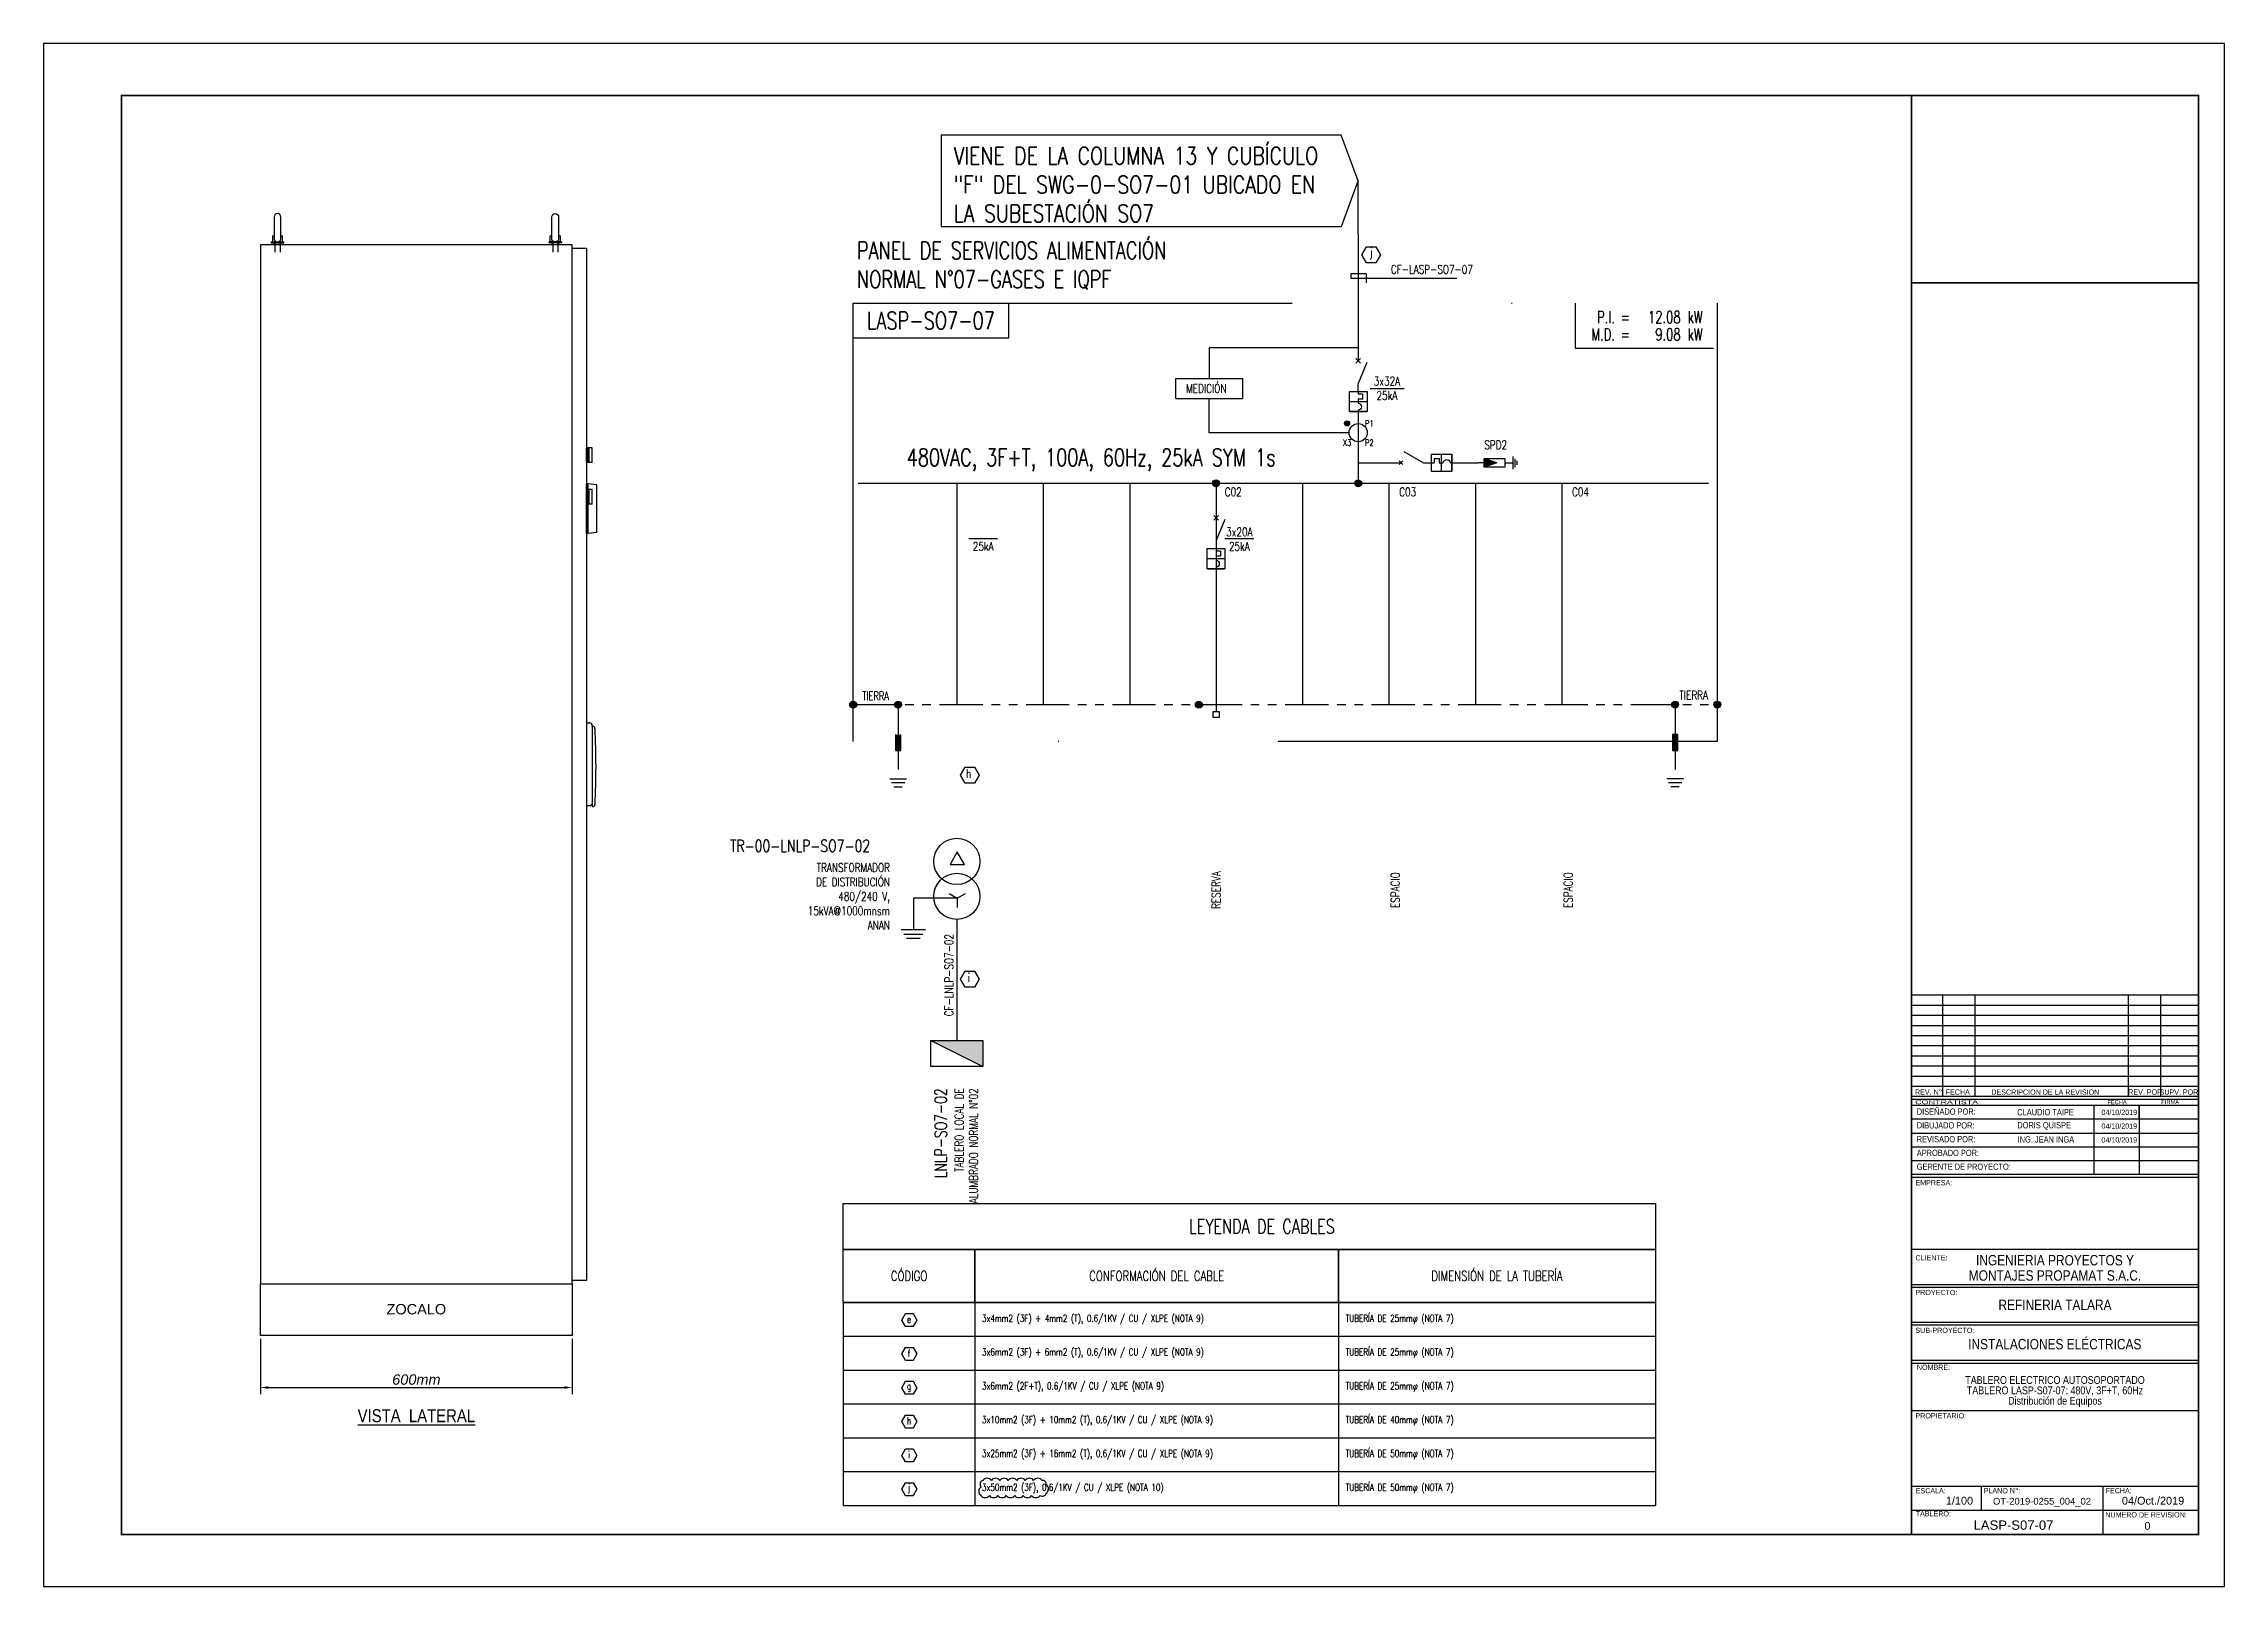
# Model space of a CAD drawing. Header units: millimetres. Extents: x 0 to 840, y -1485 to 297.
# Drawn here: x 420 to 840, y -891 to -594 of the extents above; entities that cross this region are included whole.
import ezdxf
from ezdxf.enums import TextEntityAlignment as Align

# ---------------------------------------------------------------- set-up
doc = ezdxf.new("R2018")
doc.units = ezdxf.units.MM
for name, pattern in [('CONTINUA', [0]), ('DASHDOT', [25.4, 12.7, -6.35, 0, -6.35]), ('HIDDEN', [0.2, 0.1, -0.1]), ('PHANTOM', [2.5, 1.25, -0.25, 0.25, -0.25, 0.25, -0.25])]:
    doc.linetypes.add(name, pattern=pattern)
for name, color, linetype in [('E-EQP-TRAF', 1, 'Continuous'), ('E-ONE-ELI', 3, 'Continuous'), ('E-ONE-PROT', 2, 'HIDDEN'), ('E-SYM', 2, 'Continuous'), ('E-TEXTO', 7, 'Continuous'), ('L_COTAS', 2, 'Continuous'), ('MEMBRETE', 7, 'Continuous'), ('X-DIM', 40, 'Continuous'), ('X-SYM', 2, 'Continuous'), ('X-TIT', 6, 'Continuous')]:
    doc.layers.add(name, color=color, linetype=linetype)
doc.styles.add('ARIAL', font='arial.ttf')
doc.styles.add('GMI', font='romans.shx', dxfattribs={"width": 0.75})
doc.styles.add('GMI-texto', font='ROMANS', dxfattribs={"width": 0.75})
doc.styles.add('Lamina', font='ARIALN.TTF')
doc.styles.get("Standard").update_dxf_attribs({"font": 'arial.ttf'})
doc.styles.add('TEXTOS', font='ariali.ttf')
doc.dimstyles.new('ISO-25$0', dxfattribs={"dimscale": 0, "dimtxt": 30, "dimasz": 25, "dimexe": 10, "dimexo": 20, "dimtad": 0, "dimtoh": 1, "dimdec": 4, "dimdsep": 46, "dimtxsty": 'Standard', "dimcen": 2.5, "dimclrd": 1, "dimclre": 1, "dimclrt": 3, "dimadec": 0, "dimazin": 0, "dimtfac": 1, "dimtdec": 4, "dimtmove": 0, "dimatfit": 3, "dimfxl": 1, "dimtvp": 1, "dimtolj": 1, "dimtzin": 0, "dimarcsym": 0})

msp = doc.modelspace()

# ---------------------------------------------------------------- texts
at = {"style": 'GMI-texto', "width": 0.75}
for s, p in [('MEDICIÓN', (640.0528, -661.2138)), ('TIERRA', (735.0456, -720.2635))]:
    msp.add_text(s, height=1.6642, dxfattribs=at).set_placement(p)
for s, p in [('P1', (675.3234, -667.1063)), ('X3', (671.04, -670.8216)), ('P2', (675.3234, -670.8216))]:
    msp.add_text(s, height=1.16494, dxfattribs=at).set_placement(p, align=Align.MIDDLE_CENTER)
at = {"color": 4, "style": 'GMI', "width": 0.75}
msp.add_text('TR-00-LNLP-SO7-02', height=2.329881, dxfattribs=at).set_placement((552.2263, -748.4329), align=Align.MIDDLE_LEFT)
at = {"style": 'GMI-texto', "width": 0.75}
msp.add_text('RESERVA', height=1.6642, rotation=90, dxfattribs=at).set_placement((645.8126, -756.9553), align=Align.MIDDLE_CENTER)
at = {"color": 8, "style": 'GMI-texto', "width": 0.75}
for p in [(680.3247, -756.975), (713.6088, -756.975)]:
    msp.add_text('ESPACIO', height=1.6642, rotation=90, dxfattribs=at).set_placement(p, align=Align.MIDDLE_CENTER)
at = {"char_height": 1.6642, "attachment_point": 5, "style": 'GMI-texto'}
for s, insert, width in [('3x32A\\P25kA', (678.7135, -660.3594), 7.327237), ('SPD2', (699.6555, -671.2339), 4.355451)]:
    msp.add_mtext(s, dxfattribs=dict(at, insert=insert, width=width))
for s, insert, char_height, width, attachment_point in [('{\\fArial Narrow|b0|i0|c0|p34;DISEÑADO POR:}', (780.754, -799.6093), 1.2, 16.899254, 4), ('{\\fArial Narrow|b0|i0|c0|p34;DIBUJADO POR:}', (780.754, -802.2607), 1.2, 16.899254, 4), ('{\\fArial Narrow|b0|i0|c0|p34;CLAUDIO TAIPE}', (800.1136, -799.7281), 1.2, 20, 4), ('{\\fArial Narrow|b0|i0|c0|p34;DORIS QUISPE}', (800.1136, -802.3795), 1.2, 20, 4), ('{\\fArial Narrow|b0|i0|c0|p34;REVISADO POR:}', (780.754, -804.9122), 1.2, 16.899254, 4), ('{\\fArial Narrow|b0|i0|c0|p34;ING. JEAN INGA}', (800.1841, -804.9583), 1.2, 20, 4), ('{\\fArial Narrow|b0|i0|c0|p34;APROBADO POR:}', (780.754, -807.5636), 1.2, 16.899254, 4), ('{\\fArial Narrow|b0|i0|c0|p34;GERENTE DE PROYECTO:}', (780.754, -810.215), 1.2, 20.235012, 4), ('ZOCALO', (491.7871, -836.6441), 2, 60, 2), ('{\\fArial Narrow|b0|i0|c0|p34;\\LVISTA  LATERAL}', (491.7871, -856.8943), 2.5, 90, 2)]:
    msp.add_mtext(s, dxfattribs=dict(insert=insert, char_height=char_height, width=width, attachment_point=attachment_point))
at = {"style": 'GMI', "width": 0.75}
for tag, p in [('C02', (647.4768, -680.3086)), ('C03', (681.0747, -680.3086)), ('C04', (714.3587, -680.3086))]:
    msp.add_attdef(tag, text='C-00', height=1.6642, dxfattribs=at).set_placement(p, align=Align.MIDDLE_LEFT)
at = {"layer": 'E-TEXTO', "color": 6, "insert": (595.2875, -628.3508), "char_height": 3.328401, "width": 77.108098, "attachment_point": 7, "style": 'GMI'}
msp.add_mtext('{\\W0.8;VIENE DE LA COLUMNA 13 Y CUBÍCULO "F" DEL SWG-0-SO7-01 UBICADO EN LA SUBESTACIÓN SO7}', dxfattribs=at)
at = {"layer": 'E-TEXTO', "style": 'GMI-texto'}
for s, insert, char_height, attachment_point in [('\\A1;{\\C7;j}', (675.9527, -634.3639), 1.664201, 6), ('\\A1;25kA', (600.9552, -689.9462), 1.6642, 2), ('\\A1;25kA', (650.2979, -689.9552), 1.6642, 2)]:
    msp.add_mtext(s, dxfattribs=dict(at, insert=insert, char_height=char_height, attachment_point=attachment_point))
for s, insert, char_height, width, attachment_point in [('\\A1;3x20A', (650.2979, -687.1744), 1.6642, 4.219937, 2), ('\\A1;{\\C7;h}', (598.6575, -734.5042), 1.664201, 0.325276, 6), ('\\A1;{\\C7;i}', (598.4244, -773.7792), 1.664201, 0.325276, 6)]:
    msp.add_mtext(s, dxfattribs=dict(at, insert=insert, char_height=char_height, width=width, attachment_point=attachment_point))
at = {"layer": 'E-TEXTO', "char_height": 1.664201, "attachment_point": 6, "rotation": 90, "style": 'GMI-texto'}
for s, insert, width in [('\\A1;CF-LNLP-SO7-02', (594.361, -765.4161), 17.393974), ('\\A1;{\\H1.4x;\\C4;LNLP-SO7-02\\H0.71429x;\\C256;\\PTABLERO LOCAL DE ALUMBRADO NORMAL N°02}', (595.7737, -795.1101), 24.167873)]:
    msp.add_mtext(s, dxfattribs=dict(at, insert=insert, width=width))
at = {"layer": 'MEMBRETE', "ltscale": 0.5, "style": 'Lamina', "width": 2}
msp.add_text('CONTRATISTA', height=0.75, dxfattribs=at).set_placement((780.4529, -798.1746))
at = {"layer": 'MEMBRETE', "ltscale": 0.5, "style": 'Lamina'}
for s, p in [('REV. N%%d', (783.0249, -795.8253)), ('FECHA', (788.652, -795.8401)), ('DESCRIPCION DE LA REVISION', (805.5166, -795.8533)), ('REV. POR', (824.758, -795.8234)), ('SUPV. POR', (831.2482, -795.8401))]:
    msp.add_text(s, height=1, dxfattribs=at).set_placement(p, align=Align.MIDDLE)
for s, height, p in [('FECHA', 0.8, (817.4746, -798.1839)), ('FIRMA', 0.8, (827.8608, -798.1553)), ('04/10/2019', 1, (816.3315, -800.2441)), ('04/10/2019', 1, (816.3315, -802.8955)), ('04/10/2019', 1, (816.3315, -805.5469)), ('EMPRESA:', 1, (780.504, -813.7828)), ('CLIENTE:', 1, (780.504, -828.2466)), ('PROYECTO:', 1, (780.504, -834.9244)), ('SUB-PROYECTO:', 1, (780.504, -842.211)), ('NOMBRE:', 1, (780.776, -849.319)), ('PROPIETARIO:', 1, (780.504, -858.6499)), ('PLANO N°:', 1, (793.6533, -873.0873)), ('FECHA:', 1, (817.1282, -873.0873)), ('NUMERO DE REVISION:', 1, (817.0686, -877.7258))]:
    msp.add_text(s, height=height, dxfattribs=at).set_placement(p)
at = {"layer": 'MEMBRETE', "style": 'Lamina'}
for s, p in [('INGENIERIA PROYECTOS Y', (807.377, -828.2054)), ('MONTAJES PROPAMAT S.A.C.', (807.377, -831.1506)), ('REFINERIA TALARA', (807.377, -836.8065))]:
    msp.add_text(s, height=2, dxfattribs=at).set_placement(p, align=Align.MIDDLE_CENTER)
at = {"layer": 'MEMBRETE'}
for s, height, style, p in [('TABLERO ELECTRICO AUTOSOPORTADO', 1.5, 'Lamina', (807.377, -852.0189)), ('TABLERO LASP-S07-07: 480V, 3F+T, 60Hz', 1.5, 'Lamina', (807.377, -854.0189)), ('Distribución de Equipos', 1.5, 'Lamina', (807.377, -856.0189)), ('1/100', 1.5, 'ARIAL', (788.9775, -875.259)), ('OT-2019-0255_004_02', 1.3, 'ARIAL', (804.877, -875.259)), ('04/Oct./2019', 1.5, 'ARIAL', (826.2598, -875.259)), ('LASP-S07-07', 1.8, 'ARIAL', (799.3857, -880.1087)), ('0', 1.5, 'ARIAL', (825.184, -880.1087))]:
    msp.add_text(s, height=height, dxfattribs=dict(at, style=style)).set_placement(p, align=Align.CENTER)
at = {"layer": 'MEMBRETE', "style": 'Lamina'}
for s, p in [('ESCALA:', (780.5555, -873.0873)), ('TABLERO:', (780.5555, -877.5155))]:
    msp.add_text(s, height=1, dxfattribs=at).set_placement(p)
at = {"layer": 'MEMBRETE', "insert": (807.3407, -843.3689), "char_height": 2, "width": 55.602709, "attachment_point": 2, "style": 'Lamina'}
msp.add_mtext('INSTALACIONES ELÉCTRICAS', dxfattribs=at)
at = {"layer": 'X-TIT', "color": 4, "style": 'GMI-texto'}
for s, insert, char_height, width, attachment_point in [('{\\C6;PANEL DE SERVICIOS ALIMENTACIÓN\\PNORMAL N°07-GASES E IQPF }', (576.6518, -632.1487), 3.328401, 73.211426, 1), ('{\\C6;LEYENDA DE CABLES}', (654.6354, -821.694), 2.712956, 137.749714, 5)]:
    msp.add_mtext(s, dxfattribs=dict(at, insert=insert, char_height=char_height, width=width, attachment_point=attachment_point))
at = {"layer": 'X-TIT', "color": 4, "insert": (583.0047, -751.7926), "char_height": 2.329881, "width": 17.972999, "attachment_point": 3, "rotation": 359.999964, "style": 'GMI'}
msp.add_mtext('\\pi1.89249;{\\H0.71429x;\\C7;TRANSFORMADOR \\P\\pi1.80324;DE DISTRIBUCIÓN\\P\\pi5.28535;480/240 V, \\P\\pi0;15kVA@1000mnsm\\PANAN}', dxfattribs=at)
at = {"layer": 'X-TIT', "color": 7, "char_height": 1.899069, "attachment_point": 5, "style": 'GMI-texto'}
for s, insert, width in [('{\\C4;CÓDIGO}', (586.6805, -831.2346), 23.755511), ('{\\C4;CONFORMACIÓN DEL CABLE}', (634.3876, -831.2346), 74.780308), ('{\\C4;DIMENSIÓN DE LA TUBERÍA}', (699.91, -831.2346), 33.787984)]:
    msp.add_mtext(s, dxfattribs=dict(at, insert=insert, width=width))

# ---------------------------------------------------------------- blocks, each defined once
blk = doc.blocks.new('CANCAMO-L')
at = {"color": 2, "linetype": 'Continuous'}
for p, q in [((2.6, 5.35), (2.6, 1.16)), ((3.9, 1.16), (3.9, 5.35)), ((2.05, 0.6), (2.05, 0.39)), ((2.05, 0.6), (4.45, 0.6)), ((2.05, 0.39), (4.45, 0.39)), ((2.3, 1.7), (2.3, 0.6)), ((2.3, 1.7), (2.6, 1.7)), ((2.65, 0.6), (2.76, 0.41)), ((2.65, 0.6), (2.76, 0.41)), ((2.65, 0.41), (3.85, 0.41)), ((2.65, 0.41), (3.85, 0.41)), ((2.65, 0.39), (2.65, 0)), ((3.85, 0.6), (3.74, 0.41)), ((3.85, 0.6), (3.74, 0.41)), ((3.85, 0), (3.85, 0.39)), ((3.9, 1.7), (4.2, 1.7)), ((4.2, 0.6), (4.2, 1.7)), ((4.45, 0.39), (4.45, 0.6))]:
    blk.add_line(p, q, dxfattribs=at)
at = {"color": 3, "linetype": 'Continuous'}
for p, q in [((2.76, 0.41), (2.76, -1.4)), ((2.76, 0.41), (2.76, -1.4)), ((3.74, 0.41), (3.74, -1.4)), ((3.74, 0.41), (3.74, -1.4))]:
    blk.add_line(p, q, dxfattribs=at)
at = {"color": 2, "linetype": 'Continuous'}
for points in [[(2.6, 1.16), (2.6, 1.16), (2.6, 1.15), (2.6, 1.15), (2.6, 1.14), (2.6, 1.14), (2.6, 1.13), (2.6, 1.12), (2.6, 1.12), (2.6, 1.11), (2.6, 1.1), (2.6, 1.1), (2.6, 1.1), (2.6, 1.09), (2.6, 1.08), (2.6, 1.08), (2.61, 1.07), (2.61, 1.06), (2.61, 1.06), (2.61, 1.05), (2.61, 1.05), (2.61, 1.04), (2.61, 1.04), (2.61, 1.03), (2.61, 1.03), (2.62, 1.02), (2.62, 1.02), (2.62, 1.01), (2.62, 1.01), (2.62, 1), (2.62, 0.99), (2.62, 0.99), (2.63, 0.98), (2.63, 0.98), (2.63, 0.97), (2.63, 0.97), (2.63, 0.96), (2.63, 0.95), (2.64, 0.95), (2.64, 0.94), (2.64, 0.94), (2.64, 0.93), (2.64, 0.93), (2.65, 0.92), (2.65, 0.91), (2.65, 0.91), (2.66, 0.9), (2.66, 0.9), (2.66, 0.9), (2.66, 0.89), (2.66, 0.88), (2.67, 0.88), (2.67, 0.87), (2.67, 0.87), (2.68, 0.86), (2.68, 0.86), (2.68, 0.85), (2.68, 0.85), (2.69, 0.84), (2.69, 0.84), (2.7, 0.83), (2.7, 0.83), (2.7, 0.83), (2.7, 0.82), (2.71, 0.81), (2.71, 0.81), (2.71, 0.81), (2.72, 0.8), (2.72, 0.8), (2.72, 0.8), (2.72, 0.79), (2.73, 0.79), (2.73, 0.78), (2.75, 0.76), (2.78, 0.74), (2.81, 0.71), (2.84, 0.68), (2.88, 0.66), (2.9, 0.65), (2.92, 0.64), (2.94, 0.63), (2.95, 0.63), (2.96, 0.62), (2.96, 0.62), (2.96, 0.62), (2.97, 0.62), (2.98, 0.62), (2.98, 0.61), (2.99, 0.61), (3, 0.61), (3, 0.61), (3, 0.61), (3.01, 0.6), (3.02, 0.6), (3.02, 0.6)], [(3.48, 0.6), (3.5, 0.61), (3.54, 0.62), (3.58, 0.64), (3.6, 0.65), (3.61, 0.66), (3.65, 0.68), (3.68, 0.7), (3.71, 0.73), (3.74, 0.76), (3.76, 0.78), (3.76, 0.78), (3.77, 0.79), (3.77, 0.79), (3.77, 0.79), (3.78, 0.8), (3.78, 0.8), (3.78, 0.81), (3.79, 0.81), (3.79, 0.81), (3.79, 0.82), (3.8, 0.82), (3.8, 0.83), (3.8, 0.83), (3.81, 0.84), (3.81, 0.84), (3.81, 0.85), (3.82, 0.85), (3.82, 0.86), (3.82, 0.86), (3.82, 0.87), (3.83, 0.87), (3.83, 0.88), (3.83, 0.88), (3.84, 0.89), (3.84, 0.89), (3.84, 0.9), (3.84, 0.9), (3.85, 0.91), (3.85, 0.92), (3.85, 0.92), (3.85, 0.93), (3.86, 0.93), (3.86, 0.93), (3.86, 0.94), (3.86, 0.95), (3.86, 0.95), (3.87, 0.96), (3.87, 0.97), (3.87, 0.97), (3.87, 0.97), (3.87, 0.98), (3.88, 0.99), (3.88, 1), (3.88, 1), (3.88, 1.01), (3.88, 1.01), (3.88, 1.02), (3.88, 1.02), (3.89, 1.03), (3.89, 1.03), (3.89, 1.04), (3.89, 1.04), (3.89, 1.05), (3.89, 1.05), (3.89, 1.06), (3.89, 1.07), (3.89, 1.07), (3.89, 1.08), (3.89, 1.09), (3.9, 1.09), (3.9, 1.1), (3.9, 1.1), (3.9, 1.11), (3.9, 1.12), (3.9, 1.12), (3.9, 1.13), (3.9, 1.14), (3.9, 1.14), (3.9, 1.15), (3.9, 1.15), (3.9, 1.16), (3.9, 1.16)], [(3.48, 0.6), (3.5, 0.61), (3.54, 0.62), (3.58, 0.64), (3.6, 0.65), (3.61, 0.66), (3.65, 0.68), (3.68, 0.7), (3.71, 0.73), (3.74, 0.76), (3.76, 0.78), (3.76, 0.78), (3.77, 0.79), (3.77, 0.79), (3.77, 0.79), (3.78, 0.8), (3.78, 0.8), (3.78, 0.81), (3.79, 0.81), (3.79, 0.81), (3.79, 0.82), (3.8, 0.82), (3.8, 0.83), (3.8, 0.83), (3.81, 0.84), (3.81, 0.84), (3.81, 0.85), (3.82, 0.85), (3.82, 0.86), (3.82, 0.86), (3.82, 0.87), (3.83, 0.87), (3.83, 0.88), (3.83, 0.88), (3.84, 0.89), (3.84, 0.89), (3.84, 0.9), (3.84, 0.9), (3.85, 0.91), (3.85, 0.92), (3.85, 0.92), (3.85, 0.93), (3.86, 0.93), (3.86, 0.93), (3.86, 0.94), (3.86, 0.95), (3.86, 0.95), (3.87, 0.96), (3.87, 0.97), (3.87, 0.97), (3.87, 0.97), (3.87, 0.98), (3.88, 0.99), (3.88, 1), (3.88, 1), (3.88, 1.01), (3.88, 1.01), (3.88, 1.02), (3.88, 1.02), (3.89, 1.03), (3.89, 1.03), (3.89, 1.04), (3.89, 1.04), (3.89, 1.05), (3.89, 1.05), (3.89, 1.06), (3.89, 1.07), (3.89, 1.07), (3.89, 1.08), (3.89, 1.09), (3.9, 1.09), (3.9, 1.1), (3.9, 1.1), (3.9, 1.11), (3.9, 1.12), (3.9, 1.12), (3.9, 1.13), (3.9, 1.14), (3.9, 1.14), (3.9, 1.15), (3.9, 1.15), (3.9, 1.16), (3.9, 1.16)]]:
    blk.add_lwpolyline(points, dxfattribs=at)
blk.add_arc((3.25, 5.35), 0.65, 0, 180, dxfattribs=at)
blk = doc.blocks.new('Chapa tipo hermético para autosoportado L')
for p, q in [((0, 7.95), (0, -7.95)), ((0, 7.95), (0.64, 7.95)), ((1.06, 7.3), (1.06, 7.53)), ((1.06, 7.3), (1.19, 7.3)), ((1.19, 7.3), (1.06, 7.3)), ((1.06, 7.3), (1.06, -8.16)), ((0, -7.95), (0.64, -7.95)), ((1.06, -8.08), (1.06, -8.08)), ((1.06, -8.16), (1.19, -8.16)), ((1.19, -8.16), (1.06, -8.16))]:
    blk.add_line(p, q)
for centre, radius, start, end in [((0.64, 7.53), 0.424, 0, 90), ((1.19, 6.87), 0.424, 2.8875, 90), ((-138.6, -0.43), 140.41, 357.0099, 2.9901), ((0.64, -7.53), 0.424, 270, 0), ((1.19, -7.73), 0.424, 270, 357.1125)]:
    blk.add_arc(centre, radius, start, end)
blk = doc.blocks.new('A$C4CC4545A')
at = {"color": 1}
for p, q in [((0, 0), (0, 2.8)), ((1.1, 2.8), (0, 2.8)), ((1.1, 0), (1.1, 2.8)), ((1.1, 0), (0, 0))]:
    blk.add_line(p, q, dxfattribs=at)
at = {"color": 0}
for p, q in [((0, 2.7), (0.4, 2.7)), ((0, 2.6), (0.4, 2.6)), ((0, 2.5), (0.4, 2.5)), ((0, 2.4), (0.4, 2.4)), ((0, 2.3), (0.4, 2.3)), ((0, 2.2), (0.4, 2.2)), ((0, 2.1), (0.4, 2.1)), ((0, 2), (0.4, 2)), ((0, 1.9), (0.4, 1.9)), ((0, 1.8), (0.4, 1.8)), ((0, 1.7), (0.4, 1.7)), ((0, 1.6), (0.4, 1.6)), ((0, 1.5), (0.4, 1.5)), ((0, 1.4), (0.4, 1.4)), ((0, 1.3), (0.4, 1.3)), ((0, 1.2), (0.4, 1.2)), ((0, 1.1), (0.4, 1.1)), ((0, 1), (0.4, 1)), ((0, 0.9), (0.4, 0.9)), ((0, 0.8), (0.4, 0.8)), ((0, 0.7), (0.4, 0.7)), ((0, 0.6), (0.4, 0.6)), ((0, 0.5), (0.4, 0.5)), ((0, 0.4), (0.4, 0.4)), ((0, 0.3), (0.4, 0.3)), ((0, 0.2), (0.4, 0.2)), ((0, 0.1), (0.4, 0.1))]:
    blk.add_line(p, q, dxfattribs=at)
blk.add_line((0.4, 2.8), (0.4, 0))
blk = doc.blocks.new('L22 L')
at = {"color": 92}
for p, q in [((0, -1.4), (0, 1.4)), ((1.1, 1.4), (0, 1.4)), ((1.1, -1.4), (1.1, 1.4)), ((1.1, -1.4), (0, -1.4))]:
    blk.add_line(p, q, dxfattribs=at)
at = {"color": 0}
for p, q in [((0, 1.3), (0.4, 1.3)), ((0, 1.2), (0.4, 1.2)), ((0, 1.1), (0.4, 1.1)), ((0, 1), (0.4, 1)), ((0, 0.9), (0.4, 0.9)), ((0, 0.8), (0.4, 0.8)), ((0, 0.7), (0.4, 0.7)), ((0, 0.6), (0.4, 0.6)), ((0, 0.5), (0.4, 0.5)), ((0, 0.4), (0.4, 0.4)), ((0, 0.3), (0.4, 0.3)), ((0, 0.2), (0.4, 0.2)), ((0, 0.1), (0.4, 0.1)), ((0, 0), (0.4, 0)), ((0, -0.1), (0.4, -0.1)), ((0, -0.2), (0.4, -0.2)), ((0, -0.3), (0.4, -0.3)), ((0, -0.4), (0.4, -0.4)), ((0, -0.5), (0.4, -0.5)), ((0, -0.6), (0.4, -0.6)), ((0, -0.7), (0.4, -0.7)), ((0, -0.8), (0.4, -0.8)), ((0, -0.9), (0.4, -0.9)), ((0, -1), (0.4, -1)), ((0, -1.1), (0.4, -1.1)), ((0, -1.2), (0.4, -1.2)), ((0, -1.3), (0.4, -1.3))]:
    blk.add_line(p, q, dxfattribs=at)
blk.add_line((0.4, 1.4), (0.4, -1.4))
blk = doc.blocks.new('*D106')
at = {"layer": 'Defpoints', "color": 0, "transparency": 16777216}
for p in [(461.79, -842.73), (521.79, -842.73), (521.79, -852.72)]:
    blk.add_point(p, dxfattribs=at)
at = {"layer": 'L_COTAS', "color": 0, "lineweight": -2, "transparency": 16777216}
for p, q in [((461.79, -843.36), (461.79, -853.97)), ((521.79, -843.36), (521.79, -853.97)), ((463.29, -852.72), (520.29, -852.72))]:
    blk.add_line(p, q, dxfattribs=at)
at = {"layer": 'L_COTAS', "color": 0, "transparency": 16777216}
for points in [[(463.29, -852.47), (463.29, -852.97), (461.79, -852.72)], [(520.29, -852.47), (520.29, -852.97), (521.79, -852.72)]]:
    blk.add_solid(points, dxfattribs=at)
at = {"layer": 'L_COTAS', "color": 0, "transparency": 16777216, "insert": (491.79, -851.2), "char_height": 2, "attachment_point": 5, "style": 'TEXTOS'}
blk.add_mtext('600mm', dxfattribs=at)
blk = doc.blocks.new('*U72')
h = blk.add_hatch(color=6)
h.dxf.hatch_style = 1
edge = h.paths.add_edge_path()
edge.add_arc((146.11, 51.93), 1, 0, 360)
h = blk.add_hatch(color=4)
h.dxf.hatch_style = 1
edge = h.paths.add_edge_path()
edge.add_arc((0, -12.07), 1, 0, 360)
h = blk.add_hatch(color=4)
h.dxf.hatch_style = 1
edge = h.paths.add_edge_path()
edge.add_arc((13, -12.07), 1, 0, 360)
h = blk.add_hatch(color=4)
h.dxf.hatch_style = 1
edge = h.paths.add_edge_path()
edge.add_arc((100, -12.07), 1, 0, 360)
at = {"color": 40}
blk.add_line((148.42, 112.56), (148.42, 109.87), dxfattribs=at)
at = {"color": 4}
for p, q in [((145.46, 86.68), (146.77, 88)), ((146.77, 86.68), (145.46, 88))]:
    blk.add_line(p, q, dxfattribs=at)
at = {"color": 6}
blk.add_line((148.61, 86.84), (146.11, 80.82), dxfattribs=at)
at = {"color": 2}
for p, q in [((143.57, 78.47), (148.66, 78.47)), ((143.57, 75.56), (143.57, 78.47)), ((148.66, 78.47), (148.66, 75.56)), ((143.57, 75.56), (148.66, 75.56)), ((143.57, 72.66), (143.57, 75.56)), ((143.57, 72.66), (148.66, 72.66)), ((148.66, 72.66), (143.57, 72.66)), ((148.66, 75.56), (148.66, 72.66))]:
    blk.add_line(p, q, dxfattribs=at)
at = {"color": 3}
for p, q in [((146.11, 78.47), (146.11, 77.74)), ((147.34, 77.74), (146.11, 77.74)), ((147.34, 76.29), (146.11, 76.29)), ((146.11, 76.29), (146.11, 75.56)), ((147.34, 77.74), (147.34, 76.29)), ((146.11, 75.56), (146.11, 75.1)), ((146.11, 73.04), (146.11, 72.66)), ((146.11, 72.66), (146.11, 72.65))]:
    blk.add_line(p, q, dxfattribs=at)
for points in [[(146.11, 124), (146.11, 87.34)], [(146.11, 78.47), (146.11, 80.82)], [(146.11, 72.66), (146.11, 51.93)]]:
    blk.add_lwpolyline(points, dxfattribs=at)
at = {"color": 40}
blk.add_lwpolyline([(148.42, 112.56), (144.02, 112.56), (144.02, 111.22), (174.69, 111.22)], dxfattribs=at)
at = {"color": 6, "linetype": 'DASHDOT', "ltscale": 10}
blk.add_lwpolyline([(0, 104), (250, 104), (250, -22.69), (0, -22.69)], close=True, dxfattribs=at)
for points in [[(0, 94), (45, 94), (45, 104)], [(208.9, 104), (208.9, 91), (248.9, 91)]]:
    blk.add_lwpolyline(points, dxfattribs=at)
at = {"color": 6}
blk.add_lwpolyline([(1.47, 51.93), (247.5, 51.93)], dxfattribs=at)
at = {"color": 4, "linetype": 'PHANTOM', "ltscale": 10}
blk.add_lwpolyline([(0, -12.07), (250, -12.07)], dxfattribs=at)
at = {"color": 6}
blk.add_circle((146.11, 51.93), 1, dxfattribs=at)
at = {"color": 4}
for centre in [(0, -12.07), (13, -12.07), (100, -12.07)]:
    blk.add_circle(centre, 1, dxfattribs=at)
at = {"color": 3, "extrusion": (0, 0, -1)}
blk.add_ellipse((145.99, 74.07), major_axis=(0.732, 0.732), ratio=1, start_param=-0.667248, end_param=2.238045, dxfattribs=at)
at = {"layer": 'Defpoints', "color": 250}
for points in [[(30, 51.93), (30, -12.07)], [(55, 51.93), (55, -12.07)], [(80, 51.93), (80, -12.07)], [(105, 51.93), (105, -12.07)], [(130, 51.93), (130, -12.07)], [(155, 51.93), (155, -12.07)], [(180, 51.93), (180, -12.07)], [(205, 51.93), (205, -12.07)]]:
    blk.add_lwpolyline(points, dxfattribs=at)
at = {"color": 4, "style": 'GMI', "width": 0.7}
for s, p in [('P.I. =', (224.78, 100)), ('M.D. =', (224.78, 95))]:
    blk.add_text(s, height=3.5, dxfattribs=at).set_placement(p, align=Align.MIDDLE_RIGHT)
for p in [(241.4, 100), (241.4, 95)]:
    blk.add_text('kW', height=3.5, dxfattribs=at).set_placement(p, align=Align.MIDDLE_LEFT)
at = {"color": 7, "style": 'GMI', "width": 0.7}
blk.add_text('TIERRA', height=2.5, dxfattribs=at).set_placement((6.5, -9.57), align=Align.MIDDLE_CENTER)
at = {"color": 7, "style": 'GMI', "width": 0.75}
blk.add_attdef('NOTA_ALIMENTADOR', text='', height=2.5, dxfattribs=at).set_placement((167.43, 113.81), align=Align.MIDDLE_CENTER)
at = {"color": 6, "style": 'GMI', "width": 0.75}
blk.add_attdef('TABLERO_TAG', text='', height=5, dxfattribs=at).set_placement((22.5, 99), align=Align.MIDDLE_CENTER)
at = {"color": 4, "style": 'GMI', "width": 0.7}
for tag, p in [('POT.INSTALADA', (239.4, 100)), ('MAX.DEMANDA', (239.4, 95))]:
    blk.add_attdef(tag, text='', height=3.5, dxfattribs=at).set_placement(p, align=Align.MIDDLE_RIGHT)
at = {"color": 7, "lineweight": 30, "width": 0.75, "flags": 104}
blk.add_attdef('INTERRUPTOR', text='', height=2.5, dxfattribs=at).set_placement((150.74, 84.05), align=Align.MIDDLE_LEFT)
at = {"color": 6, "style": 'GMI', "width": 0.75}
blk.add_attdef('DESCRIP_BARRA', text='', height=5, dxfattribs=at).set_placement((15.5, 59.43), align=Align.MIDDLE_LEFT)
blk = doc.blocks.new('Descargador de Sobre Tensión')
at = {"layer": 'E-ONE-PROT', "linetype": 'CONTINUA'}
h = blk.add_hatch(color=256, dxfattribs=at)
h.dxf.hatch_style = 1
h.paths.add_polyline_path([(639.27, 806.35), (636.68, 806.35), (637.98, 802.65)])
for p, q in [((637.98, 802.65), (636.68, 806.35)), ((639.27, 806.35), (636.68, 806.35)), ((637.98, 802.65), (639.27, 806.35))]:
    blk.add_line(p, q, dxfattribs=at)
at = {"layer": 'E-SYM'}
for p, q in [((637.98, 806.35), (637.98, 807.97)), ((639.79, 797.97), (636.17, 797.97)), ((636.76, 797.37), (639.17, 797.37)), ((637.35, 796.77), (638.55, 796.77)), ((637.98, 800.31), (637.98, 797.97))]:
    blk.add_line(p, q, dxfattribs=at)
blk.add_lwpolyline([(636.68, 806.35), (639.27, 806.35), (639.27, 800.31), (636.68, 800.31), (636.68, 806.35)], dxfattribs=at)
blk = doc.blocks.new('*T118')
at = {"layer": 'X-TIT', "color": 6, "linetype": 'ByBlock', "lineweight": -2}
for p, q in [((0, 0), (156.43, 0)), ((0, 0), (0, -39.07)), ((25.38, 0), (25.38, -39.07)), ((95.41, 0), (95.41, -39.07)), ((156.43, 0), (156.43, -39.07)), ((0, -6.51), (156.43, -6.51)), ((0, -13.02), (156.43, -13.02)), ((0, -19.53), (156.43, -19.53)), ((0, -26.04), (156.43, -26.04)), ((0, -32.56), (156.43, -32.56)), ((0, -39.07), (156.43, -39.07))]:
    blk.add_line(p, q, dxfattribs=at)
at = {"layer": 'X-TIT', "color": 7, "style": 'GMI-texto'}
for s, insert, char_height, width, attachment_point in [('e', (12.69, -3.26), 1.36, 23.7555, 5), ('3x4mm2 (3F) + 4mm2 (T), 0.6/1KV / CU / XLPE (NOTA 9)', (26.74, -3.26), 1.3565, 67.3181, 4), ('TUBERÍA DE 25mmφ (NOTA 7)', (96.77, -3.26), 1.3565, 58.3008, 4), ('f', (12.69, -9.77), 1.36, 23.7555, 5), ('3x6mm2 (3F) + 6mm2 (T), 0.6/1KV / CU / XLPE (NOTA 9)', (26.74, -9.77), 1.3565, 67.3181, 4), ('TUBERÍA DE 25mmφ (NOTA 7)', (96.77, -9.77), 1.3565, 58.3008, 4), ('g', (12.69, -16.28), 1.36, 23.7555, 5), ('3x6mm2 (2F+T), 0.6/1KV / CU / XLPE (NOTA 9)', (26.74, -16.28), 1.3565, 67.3181, 4), ('TUBERÍA DE 25mmφ (NOTA 7)', (96.77, -16.28), 1.3565, 58.3008, 4), ('h', (12.69, -22.79), 1.36, 23.7555, 5), ('3x10mm2 (3F) + 10mm2 (T), 0.6/1KV / CU / XLPE (NOTA 9)', (26.74, -22.79), 1.3565, 67.3181, 4), ('TUBERÍA DE 40mmφ (NOTA 7)', (96.77, -22.79), 1.3565, 58.3008, 4), ('i', (12.69, -29.3), 1.36, 23.7555, 5), ('3x25mm2 (3F) + 16mm2 (T), 0.6/1KV / CU / XLPE (NOTA 9)', (26.74, -29.3), 1.3565, 67.3181, 4), ('TUBERÍA DE 50mmφ (NOTA 7)', (96.77, -29.3), 1.3565, 58.3008, 4), ('j', (12.69, -35.81), 1.36, 23.7555, 5), ('3x50mm2 (3F), 0.6/1KV / CU / XLPE (NOTA 10)', (26.74, -35.81), 1.3565, 67.3181, 4), ('TUBERÍA DE 50mmφ (NOTA 7)', (96.77, -35.81), 1.3565, 58.3008, 4)]:
    blk.add_mtext(s, dxfattribs=dict(at, insert=insert, char_height=char_height, width=width, attachment_point=attachment_point))

# ---------------------------------------------------------------- dimensions: what is measured, and where the dimension line sits
at = {"layer": 'L_COTAS', "color": 0}
dim = msp.add_linear_dim(base=(521.7871, -852.7185), p1=(461.7871, -842.7301), p2=(521.7871, -842.7301), dimstyle='ISO-25$0', override={"dimscale": 1, "dimtxt": 2, "dimasz": 1.5, "dimexe": 1.25, "dimexo": 0.625, "dimgap": 0.5, "dimtad": 1, "dimtoh": 0, "dimdec": 2, "dimlfac": 10, "dimpost": 'mm', "dimtxsty": 'TEXTOS', "dimclrd": 0, "dimclre": 0, "dimclrt": 0, "dimtdec": 2, "dimtvp": 0, "dimtolj": 0, "dimtzin": 8}, dxfattribs=at)
dim.commit()
dim.dimension.update_dxf_attribs({"geometry": '*D106', "text_midpoint": (491.7871, -852.7185), "dimtype": 160})

# ---------------------------------------------------------------- hatches: boundary and pattern name
msp.add_hatch(color=1).paths.add_polyline_path([(670.5355, -667.1194, -1), (671.5184, -667.1194, -1)])
h = msp.add_hatch(color=6)
h.dxf.hatch_style = 1
edge = h.paths.add_edge_path()
edge.add_arc((645.8126, -678.6444), 0.6657, 0, 360)
h = msp.add_hatch(color=4)
h.dxf.hatch_style = 1
edge = h.paths.add_edge_path()
edge.add_arc((734.2181, -721.2402), 0.6657, 0, 360)
h = msp.add_hatch(color=4)
h.dxf.hatch_style = 1
edge = h.paths.add_edge_path()
edge.add_arc((742.3362, -721.2479), 0.6657, 0, 360)
at = {"linetype": 'PHANTOM', "ltscale": 10}
h = msp.add_hatch(color=4, dxfattribs=at)
h.dxf.hatch_style = 1
h.paths.add_polyline_path([(585.0897, -727.0332), (584.0503, -727.0332), (584.0503, -730.0728), (585.0897, -730.0728)])
h = msp.add_hatch(color=4, dxfattribs=at)
h.dxf.hatch_style = 1
h.paths.add_polyline_path([(734.7378, -727.0255), (733.6985, -727.0255), (733.6985, -730.065), (734.7378, -730.065)])
h = msp.add_hatch(color=5)
h.dxf.hatch_style = 1
h.paths.add_polyline_path([(600.8792, -785.9077), (590.894, -785.9077), (600.8792, -790.9003)])

# ---------------------------------------------------------------- linework, layer by layer
at = {"color": 3, "linetype": 'ByBlock'}
for p, q in [((673.1817, -652.5361), (644.488, -652.5361)), ((644.488, -652.5361), (644.488, -658.4563)), ((644.488, -668.8963), (644.488, -662.2907)), ((671.4343, -668.8963), (644.488, -668.8963))]:
    msp.add_line(p, q, dxfattribs=at)
at = {"color": 2, "ltscale": 0.1}
for p, q in [((638.0635, -658.4563), (650.9125, -658.4563)), ((638.0635, -662.2907), (638.0635, -658.4563)), ((650.9125, -658.4563), (650.9125, -662.2907)), ((638.0635, -662.2907), (650.9125, -662.2907))]:
    msp.add_line(p, q, dxfattribs=at)
at = {"color": 3}
for p, q in [((685.7472, -674.6977), (687.311, -674.6977)), ((685.7472, -674.6977), (687.311, -674.6977)), ((687.311, -674.6977), (687.7947, -674.6977)), ((687.7947, -673.8794), (687.7947, -674.6977)), ((687.7947, -673.8794), (688.7621, -673.8794)), ((688.7621, -673.8794), (688.7621, -674.6977)), ((688.7621, -674.6977), (689.2458, -674.6977)), ((689.2458, -674.6977), (689.5575, -674.6977)), ((690.9261, -674.6977), (691.1806, -674.6977)), ((691.1806, -674.6977), (691.1865, -674.6977)), ((645.8126, -689.6438), (645.8126, -691.2076)), ((645.8126, -689.6438), (645.8126, -691.2076)), ((645.8126, -691.2076), (645.8126, -691.6913)), ((646.6309, -691.6913), (645.8126, -691.6913)), ((646.6309, -692.6587), (645.8126, -692.6587)), ((645.8126, -692.6587), (645.8126, -693.1424)), ((646.6309, -691.6913), (646.6309, -692.6587)), ((645.8126, -693.1424), (645.8126, -693.4541)), ((645.8126, -694.8227), (645.8126, -695.0772)), ((645.8126, -695.0772), (645.8126, -695.0831)), ((645.8126, -695.0831), (645.8126, -722.6067)), ((645.8126, -695.0831), (645.8126, -722.6067))]:
    msp.add_line(p, q, dxfattribs=at)
at = {"color": 2}
for p, q in [((687.311, -676.3907), (687.311, -673.0048)), ((687.311, -673.0048), (689.2458, -673.0048)), ((689.2458, -676.3907), (689.2458, -673.0048)), ((689.2458, -673.0048), (691.1806, -673.0048)), ((691.1806, -676.3907), (691.1806, -673.0048)), ((691.1806, -673.0048), (691.1806, -676.3907)), ((689.2458, -676.3907), (687.311, -676.3907)), ((691.1806, -676.3907), (689.2458, -676.3907)), ((644.1197, -691.2076), (647.5055, -691.2076)), ((644.1197, -693.1424), (644.1197, -691.2076)), ((647.5055, -691.2076), (647.5055, -693.1424)), ((644.1197, -693.1424), (647.5055, -693.1424)), ((644.1197, -695.0772), (644.1197, -693.1424)), ((644.1197, -695.0772), (647.5055, -695.0772)), ((647.5055, -695.0772), (644.1197, -695.0772)), ((647.5055, -693.1424), (647.5055, -695.0772))]:
    msp.add_line(p, q, dxfattribs=at)
at = {"color": 4}
for p, q in [((524.5771, -688.3301), (524.5771, -678.7301)), ((524.8771, -678.7301), (524.5771, -678.7301)), ((526.5771, -678.9301), (524.8771, -678.7301)), ((526.5771, -688.1301), (526.5771, -678.9301)), ((524.8771, -688.3301), (524.5771, -688.3301)), ((526.5771, -688.1301), (524.8771, -688.3301)), ((645.3739, -685.7399), (646.2512, -684.8625)), ((646.2512, -685.7399), (645.3739, -684.8625))]:
    msp.add_line(p, q, dxfattribs=at)
for p, q in [((524.8771, -688.3301), (524.8771, -678.7301)), ((814.8875, -798.4183), (814.8875, -800.9722)), ((823.5578, -801.0698), (823.5578, -798.4183))]:
    msp.add_line(p, q)
at = {"color": 6}
msp.add_line((647.4765, -685.6326), (645.8126, -689.6438), dxfattribs=at)
at = {"color": 4, "linetype": 'PHANTOM', "ltscale": 10}
for p, q in [((584.57, -721.2503), (584.57, -735.5069)), ((734.2181, -721.2425), (734.2181, -735.4992)), ((584.0503, -727.0332), (584.0503, -730.0728)), ((584.0503, -730.0728), (585.0897, -730.0728)), ((585.0897, -730.0728), (585.0897, -727.0332)), ((734.7378, -727.0255), (733.6985, -727.0255)), ((733.6985, -727.0255), (733.6985, -730.065)), ((733.6985, -730.065), (734.7378, -730.065)), ((734.7378, -730.065), (734.7378, -727.0255)), ((582.9689, -735.5069), (586.1711, -735.5069)), ((583.2892, -736.2422), (585.8508, -736.2422)), ((583.7695, -737.0473), (585.3705, -737.0473)), ((732.6171, -735.4992), (735.8192, -735.4992)), ((732.9373, -736.2344), (735.499, -736.2344)), ((733.4176, -737.0395), (735.0186, -737.0395))]:
    msp.add_line(p, q, dxfattribs=at)
msp.add_lwpolyline([(420, -891), (840, -891), (840, -594), (420, -594)], close=True)
at = {"color": 2, "ltscale": 0.1}
msp.add_lwpolyline([(592.875, -629.2242), (669.9863, -629.2242), (673.1817, -620.4125), (669.8912, -611.6007), (592.875, -611.6007), (592.875, -629.2242)], dxfattribs=at)
at = {"color": 3}
for points in [[(673.1817, -630.671), (673.1817, -620.4125)], [(685.7472, -674.6977), (687.311, -674.6977)], [(645.8126, -678.6444), (645.8126, -685.3012)], [(645.8126, -689.6438), (645.8126, -691.2076)], [(645.8126, -695.0831), (645.8126, -722.6067)]]:
    msp.add_lwpolyline(points, dxfattribs=at)
at = {"color": 5}
for points in [[(521.7871, -632.7301), (461.7871, -632.7301), (461.7871, -832.7301), (521.7871, -832.7301)], [(590.894, -785.9077), (600.8792, -785.9077), (600.8792, -790.9003), (590.894, -790.9003)], [(461.7871, -832.7301), (521.7871, -832.7301), (521.7871, -842.7301), (461.7871, -842.7301)]]:
    msp.add_lwpolyline(points, close=True, dxfattribs=at)
for points in [[(521.7871, -678.9301), (521.7871, -633.3651), (524.5771, -633.3651), (524.5771, -832.0951), (521.7871, -832.0951), (521.7871, -687.7301)], [(590.894, -785.9077), (600.8792, -790.9003)]]:
    msp.add_lwpolyline(points, dxfattribs=at)
for points in [[(675.454, -660.3888), (682.0491, -660.3888)], [(598.1722, -689.2806), (603.7381, -689.2806)], [(647.515, -689.2896), (653.0808, -689.2896)]]:
    msp.add_lwpolyline(points)
at = {"color": 4}
for points in [[(681.0515, -675.0508), (681.7576, -674.3447)], [(681.0515, -674.3447), (681.7576, -675.0508)]]:
    msp.add_lwpolyline(points, dxfattribs=at)
at = {"color": 6}
msp.add_lwpolyline([(681.9864, -672.5264), (685.7472, -674.6977)], dxfattribs=at)
at = {"color": 2}
msp.add_lwpolyline([(645.24, -722.6067), (646.3852, -722.6067), (646.3852, -723.7513), (645.24, -723.7513)], close=True, dxfattribs=at)
at = {"color": 3, "linetype": 'ByBlock'}
msp.add_lwpolyline([(595.8866, -762.6096), (595.8866, -785.9077)], dxfattribs=at)
at = {"color": 1}
msp.add_circle((671.0269, -667.1194), 0.4915, dxfattribs=at)
at = {"color": 2}
msp.add_circle((673.1817, -668.8963), 1.7474, dxfattribs=at)
at = {"color": 6}
msp.add_circle((645.8126, -678.6444), 0.6657, dxfattribs=at)
at = {"color": 4}
for centre in [(734.2181, -721.2402), (742.3362, -721.2479)]:
    msp.add_circle(centre, 0.6657, dxfattribs=at)
at = {"color": 3, "extrusion": (0, 0, -1)}
for centre, major_axis in [((690.2418, -674.779), (-0.4873, -0.4873)), ((645.7314, -694.1384), (-0.4873, 0.4873))]:
    msp.add_ellipse(centre, major_axis=major_axis, ratio=1, start_param=0.90354813, end_param=3.80884085, dxfattribs=at)
at = {"layer": 'E-EQP-TRAF'}
for p, q in [((594.3939, -757.5813), (595.9688, -758.4906)), ((595.9688, -758.4906), (597.5437, -757.5813)), ((595.9688, -758.4906), (595.9688, -760.3091)), ((589.8591, -764.6208), (585.1617, -764.6208)), ((589.3259, -765.49), (585.6949, -765.49)), ((588.846, -766.2723), (586.1749, -766.2723))]:
    msp.add_line(p, q, dxfattribs=at)
msp.add_lwpolyline([(595.9688, -749.5873), (594.5689, -752.012), (597.3687, -752.012)], close=True, dxfattribs=at)
msp.add_lwpolyline([(595.9688, -758.4906), (587.5104, -758.4906), (587.5104, -764.6208)], dxfattribs=at)
for centre in [(595.8866, -751.4358), (595.8866, -758.1636)]:
    msp.add_circle(centre, 4.4461, dxfattribs=at)
at = {"layer": 'E-ONE-ELI'}
for p, q in [((673.1817, -674.6977), (681.4046, -674.6977)), ((691.1865, -674.6977), (696.3322, -674.6978))]:
    msp.add_line(p, q, dxfattribs=at)
at = {"layer": 'MEMBRETE'}
for p, q in [((835, -777.2014), (779.754, -777.2014)), ((835, -779.1536), (779.754, -779.1536)), ((835, -781.1057), (779.754, -781.1057)), ((785.7708, -794.7708), (785.7708, -777.2014)), ((791.9766, -794.7708), (791.9766, -777.2014)), ((821.5578, -794.7708), (821.5578, -777.2014)), ((827.7636, -794.7708), (827.7636, -777.2014)), ((835, -796.723), (835, -777.2014)), ((835, -783.0579), (779.754, -783.0579)), ((835, -785.01), (779.754, -785.01)), ((835, -786.9622), (779.754, -786.9622)), ((835, -788.9144), (779.754, -788.9144)), ((835, -790.8665), (779.754, -790.8665)), ((835, -792.8187), (779.754, -792.8187)), ((835, -794.7708), (779.754, -794.7708)), ((835, -796.723), (779.754, -796.723)), ((835, -797.2542), (779.754, -797.2542)), ((785.7708, -796.723), (785.7708, -794.7708)), ((791.9766, -796.723), (791.9766, -794.7708)), ((821.5578, -796.723), (821.5578, -794.7708)), ((827.7636, -796.723), (827.7636, -794.7708)), ((835, -798.4183), (779.754, -798.4183)), ((835, -801.0698), (779.754, -801.0698)), ((814.8875, -798.4183), (814.8875, -811.6755)), ((823.5578, -798.4183), (823.5578, -811.6755)), ((779.754, -803.7212), (835, -803.7212)), ((779.754, -818.3972), (779.754, -803.9759)), ((779.754, -806.3726), (835, -806.3726)), ((835, -818.3972), (835, -803.9759)), ((779.754, -809.024), (835, -809.024)), ((779.754, -811.6755), (835, -811.6755)), ((779.754, -812.2383), (835, -812.2383)), ((835, -818.9601), (835, -833.4456)), ((835, -857.2375), (835, -871.7231)), ((793.1693, -871.7231), (793.1693, -876.3616)), ((816.5847, -871.7231), (816.5847, -876.3616)), ((816.5847, -876.3616), (816.5847, -881))]:
    msp.add_line(p, q, dxfattribs=at)
at = {"layer": 'MEMBRETE', "const_width": 0.3537}
msp.add_lwpolyline([(435, -881), (835, -881), (835, -604), (435, -604)], close=True, dxfattribs=at)
for points in [[(779.754, -881), (779.754, -604)], [(835, -640.0408), (779.754, -640.0408)]]:
    msp.add_lwpolyline(points, dxfattribs=at)
at = {"layer": 'MEMBRETE'}
for points in [[(779.754, -826.159), (779.754, -832.8807), (835, -832.8807), (835, -826.159)], [(779.754, -833.4456), (779.754, -840.1673), (835, -840.1673), (835, -833.4456)], [(779.754, -840.7323), (779.754, -847.454), (835, -847.454), (835, -840.7323)], [(835, -848.0189), (835, -857.2375), (779.754, -857.2375), (779.754, -848.0189)]]:
    msp.add_lwpolyline(points, close=True, dxfattribs=at)
for points in [[(779.754, -881), (779.754, -871.7231), (835, -871.7231), (835, -881)], [(779.754, -876.3616), (835, -876.3616)], [(835, -881), (779.754, -881)]]:
    msp.add_lwpolyline(points, dxfattribs=at)
at = {"layer": 'X-DIM'}
for points in [[(674.7939, -633.1347), (676.5713, -633.1347), (677.4601, -634.674), (676.5713, -636.2133), (674.7939, -636.2133), (673.9052, -634.674), (674.7939, -633.1347)], [(597.4988, -733.275), (599.2762, -733.275), (600.1649, -734.8143), (599.2762, -736.3536), (597.4988, -736.3536), (596.6101, -734.8143), (597.4988, -733.275)], [(597.4988, -772.55), (599.2762, -772.55), (600.1649, -774.0893), (599.2762, -775.6286), (597.4988, -775.6286), (596.6101, -774.0893), (597.4988, -772.55)], [(585.9901, -838.4807), (587.4389, -838.4807), (588.1632, -839.7353), (587.4389, -840.99), (585.9901, -840.99), (585.2657, -839.7353), (585.9901, -838.4807)], [(585.9901, -844.9918), (587.4389, -844.9918), (588.1632, -846.2464), (587.4389, -847.5011), (585.9901, -847.5011), (585.2657, -846.2464), (585.9901, -844.9918)], [(585.9901, -851.5029), (587.4389, -851.5029), (588.1632, -852.7575), (587.4389, -854.0122), (585.9901, -854.0122), (585.2657, -852.7575), (585.9901, -851.5029)], [(585.9901, -858.014), (587.4389, -858.014), (588.1632, -859.2686), (587.4389, -860.5233), (585.9901, -860.5233), (585.2657, -859.2686), (585.9901, -858.014)], [(585.9901, -864.5251), (587.4389, -864.5251), (588.1632, -865.7797), (587.4389, -867.0344), (585.9901, -867.0344), (585.2657, -865.7797), (585.9901, -864.5251)], [(585.9901, -871.0362), (587.4389, -871.0362), (588.1632, -872.2908), (587.4389, -873.5455), (585.9901, -873.5455), (585.2657, -872.2908), (585.9901, -871.0362)]]:
    msp.add_lwpolyline(points, dxfattribs=at)
at = {"layer": 'X-SYM'}
msp.add_lwpolyline([(600.5222, -873.4962, 0.52056705), (602.15, -873.4962, 0.52056705), (603.7777, -873.4962, 0.52056705), (605.4055, -873.4962, 0.52056705), (607.0333, -873.4962, 0.52056705), (608.6611, -873.4962, 0.52056705), (610.2888, -873.4962, 0.52056705), (611.9166, -873.4962, 0.52056705), (613.1072, -873.059, 0.52056705), (613.1072, -871.4312, 0.52056705), (612.3006, -870.61, 0.52056705), (610.6728, -870.61, 0.52056705), (609.0451, -870.61, 0.52056705), (607.4173, -870.61, 0.52056705), (605.7895, -870.61, 0.52056705), (604.1617, -870.61, 0.52056705), (602.534, -870.61, 0.52056705), (600.9062, -870.61, 0.52056705), (600.5222, -871.8538, 0.52056705)], format="xyb", close=True, dxfattribs=at)
at = {"layer": 'X-TIT'}
for points in [[(573.9888, -817.2628), (730.4169, -817.2628), (730.4169, -826.1252), (573.9888, -826.1252)], [(573.9888, -826.1252), (599.3721, -826.1252), (599.3721, -836.344), (573.9888, -836.344)], [(599.3721, -826.1252), (669.4032, -826.1252), (669.4032, -836.344), (599.3721, -836.344)], [(669.4032, -826.1252), (730.4169, -826.1252), (730.4169, -836.344), (669.4032, -836.344)]]:
    msp.add_lwpolyline(points, close=True, dxfattribs=at)

# ---------------------------------------------------------------- block references
for name, p in [('CANCAMO-L', (461.7871, -632.7301)), ('A$C4CC4545A', (524.5771, -674.6301)), ('Chapa tipo hermético para autosoportado L', (524.5771, -732.7301)), ('*T118', (573.9888, -836.344))]:
    msp.add_blockref(name, p)
at = {"xscale": -1}
msp.add_blockref('CANCAMO-L', (521.7871, -632.7301), dxfattribs=at)
ref = msp.add_blockref('*U72', (575.9162, -713.2153), dxfattribs=dict(xscale=0.6656802334099865, yscale=0.6656802334099865, zscale=0.6656802334099865))
ref.add_attrib('NOTA_ALIMENTADOR', 'CF-LASP-SO7-07', dxfattribs={"color": 7, "height": 1.664201, "style": 'GMI', "width": 0.75}).set_placement((687.3699, -637.456), align=Align.MIDDLE_CENTER)
ref.add_attrib('TABLERO_TAG', 'LASP-SO7-07', dxfattribs={"color": 6, "height": 3.328401, "style": 'GMI', "width": 0.75}).set_placement((590.894, -647.313), align=Align.MIDDLE_CENTER)
ref.add_attrib('DESCRIP_BARRA', '480VAC, 3F+T, 100A, 60Hz, 25kA SYM 1s', dxfattribs={"color": 6, "height": 3.328401, "style": 'GMI', "width": 0.75}).set_placement((586.2342, -673.6518), align=Align.MIDDLE_LEFT)
lines = msp.add_mtext('\\W0.7500;', dxfattribs={"color": 7, "insert": (676.2617, -657.2653), "char_height": 2.5, "attachment_point": 1})
ref.add_attrib('INTERRUPTOR', '', (676.2617, -657.2653), dxfattribs={"flags": 104}).embed_mtext(lines)
ref.add_attrib('POT.INSTALADA', '12.08', dxfattribs={"color": 4, "height": 2.32988, "style": 'GMI', "width": 0.7}).set_placement((735.2783, -646.6473), align=Align.MIDDLE_RIGHT)
ref.add_attrib('MAX.DEMANDA', '9.08', dxfattribs={"color": 4, "height": 2.32988, "style": 'GMI', "width": 0.7}).set_placement((735.2783, -649.9757), align=Align.MIDDLE_RIGHT)
at = {"color": 92}
msp.add_blockref('L22 L', (524.5771, -681.2301), dxfattribs=at)
at = {"layer": 'E-SYM', "linetype": 'CONTINUA', "xscale": 0.6656802334100576, "yscale": 0.6656802334100576, "zscale": 0.6656802334100576, "rotation": 90}
msp.add_blockref('Descargador de Sobre Tensión', (1234.1846, -1099.386), dxfattribs=at)

msp.set_redraw_order([(e.dxf.handle, doc.entitydb.next_handle()) for e in msp.query("TEXT MTEXT ATTDEF DIMENSION ARC_DIMENSION")])  # texts and dimensions are drawn at this point

doc.saveas('drawing.dxf')
